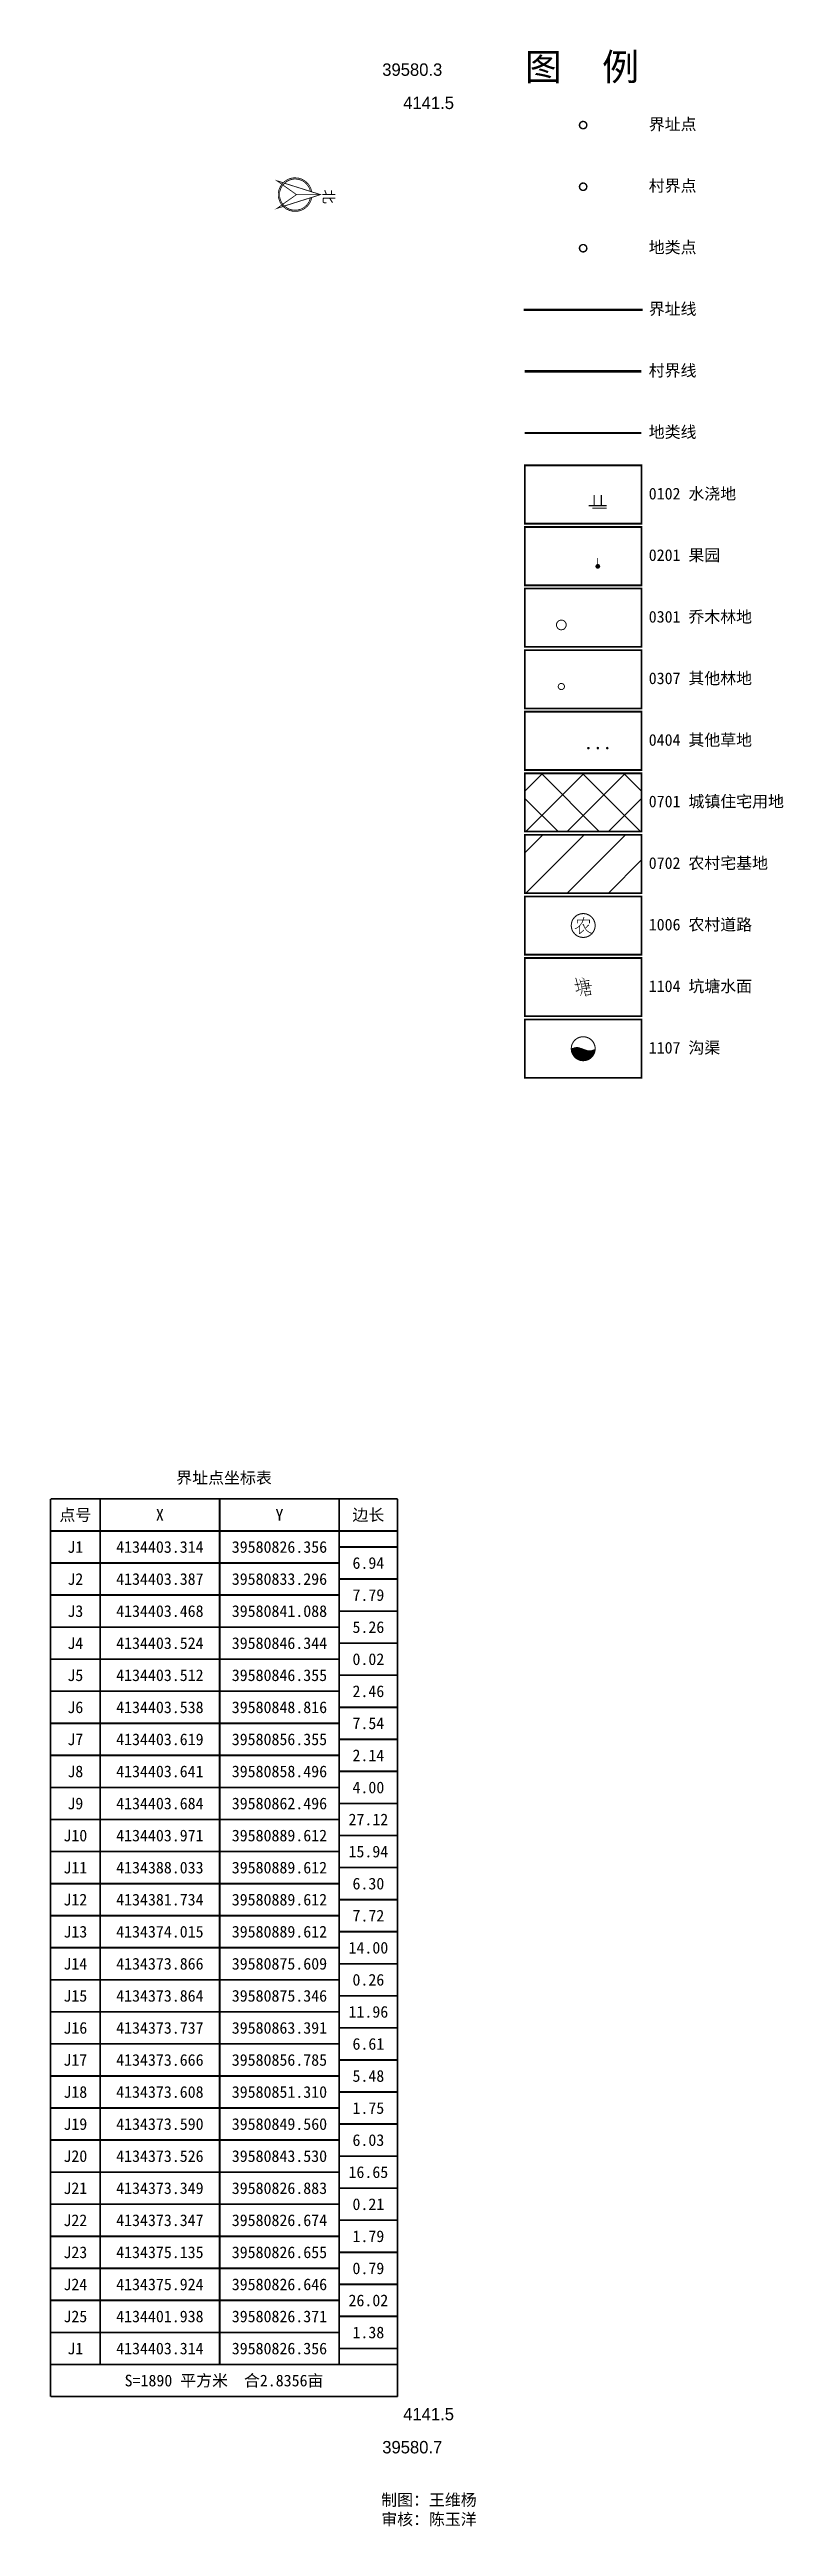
# Model space of a CAD drawing. Header units: millimetres. Extents: x 36 to 39581050, y -68 to 4134463.
# Drawn here: x 39580999.7 to 39581050, y 4134271.4 to 4134441.4 of the extents above; entities that cross this region are included whole.
import ezdxf
from ezdxf.enums import TextEntityAlignment as Align

# ---------------------------------------------------------------- set-up
doc = ezdxf.new("R2010")
doc.units = ezdxf.units.MM
for name, color, linetype, lineweight in [('勘测定界图_DLWK_图廓__国家2017地形图图廓__LEGEND_MODEL', 7, 'CONTINUOUS', 0), ('勘测定界图_DLWK_图廓__国家2017地形图图廓__PICTURE_MODEL', 7, 'CONTINUOUS', 0), ('勘测定界图_DLWK_图廓__国家2017地形图图廓__SURVEY_BOUNDARY_TABLE_MODEL', 7, 'CONTINUOUS', 0), ('勘测定界图_DLWK_图廓__国家2017地形图图廓__TEXT_MODEL', 7, 'CONTINUOUS', 0)]:
    doc.layers.add(name, color=color, linetype=linetype, lineweight=lineweight)
doc.styles.add('仿宋_GB2312', font='FangSong-Regular(1).ttf')
doc.styles.add('宋体', font='SimSun')
doc.styles.add('方正中等线_GBK', font='方正中等线_GBK.TTF')
doc.styles.add('方正小标宋_GBK_粗体', font='方正小标宋_GBK.TTF')
doc.styles.add('楷体_GB2312', font='KaiTi-Regular.ttf')

msp = doc.modelspace()

# ---------------------------------------------------------------- texts
at = {"layer": '勘测定界图_DLWK_图廓__国家2017地形图图廓__LEGEND_MODEL', "color": 0}
for s, height, style, p in [('图    例', 1.859, '方正小标宋_GBK_粗体', (39581032.28, 4134439.28)), ('界址点', 0.8, '仿宋_GB2312', (39581040.78, 4134435.88)), ('村界点', 0.8, '仿宋_GB2312', (39581040.78, 4134431.66)), ('地类点', 0.8, '仿宋_GB2312', (39581040.78, 4134427.43)), ('界址线', 0.8, '仿宋_GB2312', (39581040.78, 4134423.21)), ('村界线', 0.8, '仿宋_GB2312', (39581040.78, 4134418.98)), ('地类线', 0.8, '仿宋_GB2312', (39581040.78, 4134414.76)), ('0102 水浇地', 0.8, '仿宋_GB2312', (39581040.78, 4134410.53)), ('0201 果园', 0.8, '仿宋_GB2312', (39581040.78, 4134406.31)), ('0301 乔木林地', 0.8, '仿宋_GB2312', (39581040.78, 4134402.08)), ('0307 其他林地', 0.8, '仿宋_GB2312', (39581040.78, 4134397.86)), ('0404 其他草地', 0.8, '仿宋_GB2312', (39581040.78, 4134393.63)), ('0701 城镇住宅用地', 0.8004, '仿宋_GB2312', (39581040.78, 4134389.41)), ('0702 农村宅基地', 0.8, '仿宋_GB2312', (39581040.78, 4134385.18)), ('1006 农村道路', 0.8, '仿宋_GB2312', (39581040.78, 4134380.96)), ('1104 坑塘水面', 0.8, '仿宋_GB2312', (39581040.78, 4134376.73)), ('1107 沟渠', 0.8, '仿宋_GB2312', (39581040.78, 4134372.51))]:
    msp.add_text(s, height=height, dxfattribs=dict(at, style=style)).set_placement(p)
at = {"layer": '勘测定界图_DLWK_图廓__国家2017地形图图廓__PICTURE_MODEL', "color": 7, "style": '宋体'}
msp.add_text('北', height=0.726, rotation=-90, dxfattribs=at).set_placement((39581018.47, 4134431.81))
at = {"layer": '勘测定界图_DLWK_图廓__国家2017地形图图廓__SURVEY_BOUNDARY_TABLE_MODEL', "color": 7, "style": '楷体_GB2312'}
msp.add_text('界址点坐标表', height=0.801, dxfattribs=at).set_placement((39581011.65, 4134343.4), align=Align.MIDDLE_CENTER)
at = {"layer": '勘测定界图_DLWK_图廓__国家2017地形图图廓__SURVEY_BOUNDARY_TABLE_MODEL', "color": 0, "style": '楷体_GB2312'}
for s, p in [('点号', (39581001.45, 4134340.85)), ('X', (39581007.25, 4134340.85)), ('Y', (39581015.45, 4134340.85)), ('边长', (39581021.55, 4134340.85)), ('J1', (39581001.45, 4134338.65)), ('4134403.314', (39581007.25, 4134338.65)), ('39580826.356', (39581015.45, 4134338.65)), ('J2', (39581001.45, 4134336.45)), ('4134403.387', (39581007.25, 4134336.45)), ('39580833.296', (39581015.45, 4134336.45)), ('6.94', (39581021.55, 4134337.55)), ('7.79', (39581021.55, 4134335.35)), ('J3', (39581001.45, 4134334.25)), ('4134403.468', (39581007.25, 4134334.25)), ('39580841.088', (39581015.45, 4134334.25)), ('5.26', (39581021.55, 4134333.15)), ('J4', (39581001.45, 4134332.05)), ('4134403.524', (39581007.25, 4134332.05)), ('39580846.344', (39581015.45, 4134332.05)), ('J5', (39581001.45, 4134329.85)), ('4134403.512', (39581007.25, 4134329.85)), ('39580846.355', (39581015.45, 4134329.85)), ('0.02', (39581021.55, 4134330.95)), ('2.46', (39581021.55, 4134328.75)), ('J6', (39581001.45, 4134327.65)), ('4134403.538', (39581007.25, 4134327.65)), ('39580848.816', (39581015.45, 4134327.65)), ('7.54', (39581021.55, 4134326.55)), ('J7', (39581001.45, 4134325.45)), ('4134403.619', (39581007.25, 4134325.45)), ('39580856.355', (39581015.45, 4134325.45)), ('2.14', (39581021.55, 4134324.35)), ('J8', (39581001.45, 4134323.25)), ('4134403.641', (39581007.25, 4134323.25)), ('39580858.496', (39581015.45, 4134323.25)), ('J9', (39581001.45, 4134321.05)), ('4134403.684', (39581007.25, 4134321.05)), ('39580862.496', (39581015.45, 4134321.05)), ('4.00', (39581021.55, 4134322.15)), ('27.12', (39581021.55, 4134319.95)), ('J10', (39581001.45, 4134318.85)), ('4134403.971', (39581007.25, 4134318.85)), ('39580889.612', (39581015.45, 4134318.85)), ('15.94', (39581021.55, 4134317.75)), ('J11', (39581001.45, 4134316.65)), ('4134388.033', (39581007.25, 4134316.65)), ('39580889.612', (39581015.45, 4134316.65)), ('J12', (39581001.45, 4134314.45)), ('4134381.734', (39581007.25, 4134314.45)), ('39580889.612', (39581015.45, 4134314.45)), ('6.30', (39581021.55, 4134315.55)), ('7.72', (39581021.55, 4134313.35)), ('J13', (39581001.45, 4134312.25)), ('4134374.015', (39581007.25, 4134312.25)), ('39580889.612', (39581015.45, 4134312.25)), ('14.00', (39581021.55, 4134311.15)), ('J14', (39581001.45, 4134310.05)), ('4134373.866', (39581007.25, 4134310.05)), ('39580875.609', (39581015.45, 4134310.05)), ('J15', (39581001.45, 4134307.85)), ('4134373.864', (39581007.25, 4134307.85)), ('39580875.346', (39581015.45, 4134307.85)), ('0.26', (39581021.55, 4134308.95)), ('J16', (39581001.45, 4134305.65)), ('4134373.737', (39581007.25, 4134305.65)), ('39580863.391', (39581015.45, 4134305.65)), ('11.96', (39581021.55, 4134306.75)), ('6.61', (39581021.55, 4134304.55)), ('J17', (39581001.45, 4134303.45)), ('4134373.666', (39581007.25, 4134303.45)), ('39580856.785', (39581015.45, 4134303.45)), ('5.48', (39581021.55, 4134302.35)), ('J18', (39581001.45, 4134301.25)), ('4134373.608', (39581007.25, 4134301.25)), ('39580851.310', (39581015.45, 4134301.25)), ('J19', (39581001.45, 4134299.05)), ('4134373.590', (39581007.25, 4134299.05)), ('39580849.560', (39581015.45, 4134299.05)), ('1.75', (39581021.55, 4134300.15)), ('6.03', (39581021.55, 4134297.95)), ('J20', (39581001.45, 4134296.85)), ('4134373.526', (39581007.25, 4134296.85)), ('39580843.530', (39581015.45, 4134296.85)), ('16.65', (39581021.55, 4134295.75)), ('J21', (39581001.45, 4134294.65)), ('4134373.349', (39581007.25, 4134294.65)), ('39580826.883', (39581015.45, 4134294.65)), ('J22', (39581001.45, 4134292.45)), ('4134373.347', (39581007.25, 4134292.45)), ('39580826.674', (39581015.45, 4134292.45)), ('0.21', (39581021.55, 4134293.55)), ('1.79', (39581021.55, 4134291.35)), ('J23', (39581001.45, 4134290.25)), ('4134375.135', (39581007.25, 4134290.25)), ('39580826.655', (39581015.45, 4134290.25)), ('0.79', (39581021.55, 4134289.15)), ('J24', (39581001.45, 4134288.05)), ('4134375.924', (39581007.25, 4134288.05)), ('39580826.646', (39581015.45, 4134288.05)), ('26.02', (39581021.55, 4134286.95)), ('J25', (39581001.45, 4134285.85)), ('4134401.938', (39581007.25, 4134285.85)), ('39580826.371', (39581015.45, 4134285.85)), ('J1', (39581001.45, 4134283.65)), ('4134403.314', (39581007.25, 4134283.65)), ('39580826.356', (39581015.45, 4134283.65)), ('1.38', (39581021.55, 4134284.75)), ('S=1890 平方米  合2.8356亩', (39581011.65, 4134281.45))]:
    msp.add_text(s, height=0.801, dxfattribs=at).set_placement(p, align=Align.MIDDLE_CENTER)
at = {"layer": '勘测定界图_DLWK_图廓__国家2017地形图图廓__TEXT_MODEL', "color": 7, "style": '方正中等线_GBK'}
for s, p in [('39580.3', (39581024.56, 4134439.6)), ('4141.5', (39581025.68, 4134437.32)), ('4141.5', (39581025.68, 4134278.72)), ('39580.7', (39581024.56, 4134276.45))]:
    msp.add_text(s, height=0.852, dxfattribs=at).set_placement(p, align=Align.CENTER)
at = {"layer": '勘测定界图_DLWK_图廓__国家2017地形图图廓__TEXT_MODEL', "color": 7, "insert": (39581028.98, 4134273.66), "char_height": 0.8, "width": 46, "attachment_point": 3, "style": '仿宋_GB2312'}
msp.add_mtext('制图：王维杨\\P审核：陈玉洋', dxfattribs=at)

# ---------------------------------------------------------------- hatches: boundary and pattern name
at = {"layer": '勘测定界图_DLWK_图廓__国家2017地形图图廓__LEGEND_MODEL'}
for color, points in [(112, [(39581037.57, 4134410.14), (39581037.57, 4134410.84), (39581037.49, 4134410.84), (39581037.49, 4134410.14), (39581037.08, 4134410.14), (39581037.08, 4134410.84), (39581037, 4134410.84), (39581037, 4134410.14), (39581036.67, 4134410.14), (39581036.67, 4134410.07), (39581037.9, 4134410.07), (39581037.9, 4134410.14)]), (112, [(39581036.92, 4134409.97), (39581037.9, 4134409.97), (39581037.9, 4134409.9), (39581036.92, 4134409.9)]), (112, [(39581037.31, 4134406.1), (39581037.31, 4134406.51), (39581037.25, 4134406.51), (39581037.25, 4134406.1), (39581037.24, 4134406.1), (39581037.22, 4134406.09), (39581037.2, 4134406.08), (39581037.19, 4134406.07), (39581037.17, 4134406.06), (39581037.16, 4134406.04), (39581037.15, 4134406.03), (39581037.14, 4134406.01), (39581037.13, 4134406), (39581037.13, 4134405.98), (39581037.12, 4134405.96), (39581037.12, 4134405.94), (39581037.12, 4134405.92), (39581037.13, 4134405.9), (39581037.13, 4134405.88), (39581037.14, 4134405.86), (39581037.16, 4134405.84), (39581037.17, 4134405.83), (39581037.18, 4134405.81), (39581037.2, 4134405.8), (39581037.22, 4134405.79), (39581037.24, 4134405.78), (39581037.26, 4134405.78), (39581037.28, 4134405.78), (39581037.31, 4134405.78), (39581037.33, 4134405.78), (39581037.35, 4134405.79), (39581037.37, 4134405.8), (39581037.38, 4134405.81), (39581037.4, 4134405.83), (39581037.41, 4134405.84), (39581037.42, 4134405.86), (39581037.43, 4134405.88), (39581037.44, 4134405.9), (39581037.45, 4134405.92), (39581037.45, 4134405.94), (39581037.45, 4134405.96), (39581037.44, 4134405.98), (39581037.44, 4134406), (39581037.43, 4134406.01), (39581037.42, 4134406.03), (39581037.41, 4134406.04), (39581037.4, 4134406.06), (39581037.38, 4134406.07), (39581037.37, 4134406.08), (39581037.35, 4134406.09), (39581037.33, 4134406.1)]), (114, [(39581036.64, 4134393.56), (39581036.63, 4134393.55), (39581036.61, 4134393.55), (39581036.6, 4134393.55), (39581036.59, 4134393.54), (39581036.58, 4134393.54), (39581036.58, 4134393.53), (39581036.57, 4134393.52), (39581036.56, 4134393.51), (39581036.56, 4134393.5), (39581036.55, 4134393.49), (39581036.55, 4134393.48), (39581036.55, 4134393.47), (39581036.55, 4134393.46), (39581036.55, 4134393.45), (39581036.56, 4134393.44), (39581036.56, 4134393.43), (39581036.57, 4134393.42), (39581036.58, 4134393.41), (39581036.58, 4134393.4), (39581036.59, 4134393.39), (39581036.6, 4134393.39), (39581036.61, 4134393.39), (39581036.63, 4134393.38), (39581036.64, 4134393.38), (39581036.65, 4134393.38), (39581036.66, 4134393.39), (39581036.67, 4134393.39), (39581036.68, 4134393.39), (39581036.69, 4134393.4), (39581036.7, 4134393.41), (39581036.71, 4134393.42), (39581036.71, 4134393.43), (39581036.72, 4134393.44), (39581036.72, 4134393.45), (39581036.72, 4134393.46), (39581036.72, 4134393.47), (39581036.72, 4134393.48), (39581036.72, 4134393.49), (39581036.72, 4134393.5), (39581036.71, 4134393.51), (39581036.71, 4134393.52), (39581036.7, 4134393.53), (39581036.69, 4134393.54), (39581036.68, 4134393.54), (39581036.67, 4134393.55), (39581036.66, 4134393.55), (39581036.65, 4134393.55)]), (114, [(39581037.28, 4134393.56), (39581037.27, 4134393.55), (39581037.26, 4134393.55), (39581037.25, 4134393.55), (39581037.24, 4134393.54), (39581037.23, 4134393.54), (39581037.22, 4134393.53), (39581037.22, 4134393.52), (39581037.21, 4134393.51), (39581037.2, 4134393.5), (39581037.2, 4134393.49), (39581037.2, 4134393.48), (39581037.2, 4134393.47), (39581037.2, 4134393.46), (39581037.2, 4134393.45), (39581037.2, 4134393.44), (39581037.21, 4134393.43), (39581037.22, 4134393.42), (39581037.22, 4134393.41), (39581037.23, 4134393.4), (39581037.24, 4134393.39), (39581037.25, 4134393.39), (39581037.26, 4134393.39), (39581037.27, 4134393.38), (39581037.28, 4134393.38), (39581037.3, 4134393.38), (39581037.31, 4134393.39), (39581037.32, 4134393.39), (39581037.33, 4134393.39), (39581037.34, 4134393.4), (39581037.35, 4134393.41), (39581037.35, 4134393.42), (39581037.36, 4134393.43), (39581037.36, 4134393.44), (39581037.37, 4134393.45), (39581037.37, 4134393.46), (39581037.37, 4134393.47), (39581037.37, 4134393.48), (39581037.37, 4134393.49), (39581037.36, 4134393.5), (39581037.36, 4134393.51), (39581037.35, 4134393.52), (39581037.35, 4134393.53), (39581037.34, 4134393.54), (39581037.33, 4134393.54), (39581037.32, 4134393.55), (39581037.31, 4134393.55), (39581037.3, 4134393.55)]), (114, [(39581037.93, 4134393.56), (39581037.92, 4134393.55), (39581037.91, 4134393.55), (39581037.9, 4134393.55), (39581037.89, 4134393.54), (39581037.88, 4134393.54), (39581037.87, 4134393.53), (39581037.86, 4134393.52), (39581037.86, 4134393.51), (39581037.85, 4134393.5), (39581037.85, 4134393.49), (39581037.85, 4134393.48), (39581037.84, 4134393.47), (39581037.85, 4134393.46), (39581037.85, 4134393.45), (39581037.85, 4134393.44), (39581037.86, 4134393.43), (39581037.86, 4134393.42), (39581037.87, 4134393.41), (39581037.88, 4134393.4), (39581037.89, 4134393.39), (39581037.9, 4134393.39), (39581037.91, 4134393.39), (39581037.92, 4134393.38), (39581037.93, 4134393.38), (39581037.94, 4134393.38), (39581037.95, 4134393.39), (39581037.96, 4134393.39), (39581037.97, 4134393.39), (39581037.98, 4134393.4), (39581037.99, 4134393.41), (39581038, 4134393.42), (39581038.01, 4134393.43), (39581038.01, 4134393.44), (39581038.01, 4134393.45), (39581038.02, 4134393.46), (39581038.02, 4134393.47), (39581038.02, 4134393.48), (39581038.01, 4134393.49), (39581038.01, 4134393.5), (39581038.01, 4134393.51), (39581038, 4134393.52), (39581037.99, 4134393.53), (39581037.98, 4134393.54), (39581037.97, 4134393.54), (39581037.96, 4134393.55), (39581037.95, 4134393.55), (39581037.94, 4134393.55)]), (0, [(39581036.75, 4134381.7), (39581036.75, 4134381.45), (39581036.69, 4134381.45), (39581036.69, 4134381.64), (39581036.29, 4134381.64), (39581036.25, 4134381.52), (39581036.18, 4134381.42), (39581036.12, 4134381.33), (39581036.07, 4134381.27), (39581036.07, 4134380.8), (39581036.18, 4134380.88), (39581036.28, 4134380.97), (39581036.33, 4134381.02), (39581036.35, 4134380.95), (39581036.23, 4134380.87), (39581036.18, 4134380.82), (39581036.08, 4134380.73), (39581036.04, 4134380.69), (39581035.99, 4134380.75), (39581036, 4134380.76), (39581036.03, 4134380.83), (39581036.03, 4134381.22), (39581035.94, 4134381.16), (39581035.83, 4134381.09), (39581035.75, 4134381.04), (39581035.7, 4134381.09), (39581035.81, 4134381.13), (39581035.9, 4134381.19), (39581035.99, 4134381.26), (39581036.07, 4134381.34), (39581036.14, 4134381.44), (39581036.21, 4134381.55), (39581036.23, 4134381.64), (39581035.9, 4134381.64), (39581035.9, 4134381.44), (39581035.85, 4134381.44), (39581035.85, 4134381.7), (39581035.93, 4134381.69), (39581036.25, 4134381.69), (39581036.29, 4134381.81), (39581036.29, 4134381.88), (39581036.37, 4134381.85), (39581036.33, 4134381.78), (39581036.3, 4134381.69), (39581036.68, 4134381.69)]), (0, [(39581036.87, 4134380.79), (39581036.82, 4134380.73), (39581036.7, 4134380.8), (39581036.59, 4134380.87), (39581036.51, 4134380.94), (39581036.43, 4134381.04), (39581036.37, 4134381.12), (39581036.32, 4134381.23), (39581036.29, 4134381.29), (39581036.23, 4134381.38), (39581036.3, 4134381.41), (39581036.35, 4134381.3), (39581036.39, 4134381.19), (39581036.41, 4134381.13), (39581036.53, 4134381.23), (39581036.59, 4134381.31), (39581036.64, 4134381.37), (39581036.7, 4134381.31), (39581036.62, 4134381.26), (39581036.54, 4134381.17), (39581036.44, 4134381.09), (39581036.53, 4134380.99), (39581036.62, 4134380.91), (39581036.72, 4134380.84), (39581036.83, 4134380.8)]), (150, [(39581036.09, 4134377.25), (39581036.08, 4134377.25), (39581036.07, 4134377.24), (39581036.06, 4134377.24), (39581036.05, 4134377.24), (39581036.03, 4134377.24), (39581036.02, 4134377.24), (39581036.01, 4134377.24), (39581035.99, 4134377.24), (39581035.98, 4134377.23), (39581035.96, 4134377.23), (39581035.94, 4134377.23), (39581035.93, 4134377.22), (39581036, 4134376.9), (39581036.14, 4134376.95), (39581036.15, 4134376.93), (39581036.1, 4134376.9), (39581036.06, 4134376.88), (39581036.02, 4134376.86), (39581035.98, 4134376.84), (39581035.95, 4134376.82), (39581035.92, 4134376.81), (39581035.9, 4134376.79), (39581035.88, 4134376.78), (39581035.86, 4134376.77), (39581035.85, 4134376.76), (39581035.84, 4134376.75), (39581035.83, 4134376.75), (39581035.74, 4134376.81), (39581035.75, 4134376.81), (39581035.77, 4134376.81), (39581035.78, 4134376.82), (39581035.8, 4134376.82), (39581035.81, 4134376.82), (39581035.83, 4134376.83), (39581035.85, 4134376.84), (39581035.87, 4134376.84), (39581035.89, 4134376.85), (39581035.91, 4134376.86), (39581035.93, 4134376.87), (39581035.96, 4134376.88), (39581035.88, 4134377.22), (39581035.86, 4134377.21), (39581035.84, 4134377.21), (39581035.82, 4134377.21), (39581035.81, 4134377.2), (39581035.79, 4134377.2), (39581035.78, 4134377.2), (39581035.77, 4134377.2), (39581035.76, 4134377.19), (39581035.76, 4134377.19), (39581035.75, 4134377.19), (39581035.75, 4134377.19), (39581035.75, 4134377.19), (39581035.67, 4134377.25), (39581035.68, 4134377.25), (39581035.7, 4134377.25), (39581035.71, 4134377.25), (39581035.72, 4134377.25), (39581035.74, 4134377.25), (39581035.75, 4134377.25), (39581035.77, 4134377.25), (39581035.78, 4134377.26), (39581035.8, 4134377.26), (39581035.82, 4134377.26), (39581035.84, 4134377.27), (39581035.86, 4134377.27), (39581035.79, 4134377.54), (39581035.79, 4134377.56), (39581035.78, 4134377.58), (39581035.78, 4134377.6), (39581035.77, 4134377.61), (39581035.77, 4134377.63), (39581035.76, 4134377.64), (39581035.76, 4134377.65), (39581035.75, 4134377.66), (39581035.74, 4134377.67), (39581035.73, 4134377.68), (39581035.73, 4134377.69), (39581035.72, 4134377.7), (39581035.73, 4134377.71), (39581035.84, 4134377.64), (39581035.84, 4134377.64), (39581035.83, 4134377.64), (39581035.83, 4134377.63), (39581035.83, 4134377.63), (39581035.83, 4134377.62), (39581035.83, 4134377.61), (39581035.83, 4134377.6), (39581035.83, 4134377.59), (39581035.83, 4134377.58), (39581035.84, 4134377.57), (39581035.84, 4134377.55), (39581035.85, 4134377.54), (39581035.91, 4134377.28), (39581035.92, 4134377.28), (39581035.94, 4134377.28), (39581035.95, 4134377.29), (39581035.96, 4134377.29), (39581035.97, 4134377.29), (39581035.98, 4134377.29), (39581035.99, 4134377.3), (39581035.99, 4134377.3), (39581036, 4134377.3), (39581036.01, 4134377.3), (39581036.01, 4134377.3), (39581036.02, 4134377.31), (39581036.09, 4134377.25)]), (150, [(39581036.19, 4134377.73), (39581036.21, 4134377.72), (39581036.22, 4134377.72), (39581036.24, 4134377.71), (39581036.25, 4134377.7), (39581036.26, 4134377.69), (39581036.28, 4134377.68), (39581036.29, 4134377.67), (39581036.31, 4134377.66), (39581036.32, 4134377.66), (39581036.33, 4134377.65), (39581036.35, 4134377.64), (39581036.36, 4134377.63), (39581036.36, 4134377.62), (39581036.36, 4134377.61), (39581036.36, 4134377.6), (39581036.36, 4134377.6), (39581036.37, 4134377.59), (39581036.37, 4134377.58), (39581036.37, 4134377.57), (39581036.36, 4134377.56), (39581036.36, 4134377.56), (39581036.36, 4134377.55), (39581036.36, 4134377.54), (39581036.36, 4134377.54), (39581036.35, 4134377.55), (39581036.34, 4134377.57), (39581036.32, 4134377.58), (39581036.31, 4134377.6), (39581036.29, 4134377.61), (39581036.28, 4134377.63), (39581036.27, 4134377.65), (39581036.25, 4134377.66), (39581036.24, 4134377.68), (39581036.22, 4134377.69), (39581036.2, 4134377.71), (39581036.19, 4134377.72)]), (7, [(39581036.28, 4134372.02), (39581036.23, 4134372.02), (39581036.18, 4134372.03), (39581036.12, 4134372.03), (39581036.07, 4134372.05), (39581036.02, 4134372.06), (39581035.97, 4134372.08), (39581035.92, 4134372.1), (39581035.88, 4134372.13), (39581035.83, 4134372.16), (39581035.79, 4134372.19), (39581035.74, 4134372.22), (39581035.71, 4134372.26), (39581035.67, 4134372.3), (39581035.64, 4134372.34), (39581035.61, 4134372.38), (39581035.58, 4134372.42), (39581035.55, 4134372.47), (39581035.53, 4134372.51), (39581035.51, 4134372.56), (39581035.5, 4134372.61), (39581035.48, 4134372.66), (39581035.48, 4134372.71), (39581035.47, 4134372.76), (39581035.47, 4134372.81), (39581035.51, 4134372.83), (39581035.55, 4134372.85), (39581035.59, 4134372.86), (39581035.63, 4134372.87), (39581035.66, 4134372.88), (39581035.7, 4134372.89), (39581035.73, 4134372.9), (39581035.75, 4134372.91), (39581035.78, 4134372.91), (39581035.81, 4134372.91), (39581035.83, 4134372.92), (39581035.85, 4134372.92), (39581035.88, 4134372.92), (39581035.9, 4134372.91), (39581035.93, 4134372.91), (39581035.96, 4134372.91), (39581035.99, 4134372.9), (39581036.02, 4134372.89), (39581036.05, 4134372.88), (39581036.09, 4134372.87), (39581036.13, 4134372.85), (39581036.17, 4134372.84), (39581036.22, 4134372.82), (39581036.27, 4134372.8), (39581036.32, 4134372.79), (39581036.37, 4134372.77), (39581036.41, 4134372.75), (39581036.45, 4134372.74), (39581036.49, 4134372.73), (39581036.53, 4134372.72), (39581036.56, 4134372.71), (39581036.6, 4134372.7), (39581036.63, 4134372.69), (39581036.66, 4134372.69), (39581036.69, 4134372.69), (39581036.71, 4134372.68), (39581036.71, 4134372.68), (39581036.74, 4134372.69), (39581036.77, 4134372.69), (39581036.79, 4134372.69), (39581036.82, 4134372.7), (39581036.85, 4134372.7), (39581036.88, 4134372.71), (39581036.91, 4134372.72), (39581036.94, 4134372.73), (39581036.98, 4134372.74), (39581037.02, 4134372.75), (39581037.06, 4134372.77), (39581037.1, 4134372.78), (39581037.1, 4134372.73), (39581037.09, 4134372.68), (39581037.08, 4134372.64), (39581037.06, 4134372.59), (39581037.05, 4134372.54), (39581037.03, 4134372.5), (39581037.01, 4134372.46), (39581036.98, 4134372.41), (39581036.96, 4134372.37), (39581036.93, 4134372.33), (39581036.9, 4134372.29), (39581036.86, 4134372.26), (39581036.82, 4134372.22), (39581036.78, 4134372.19), (39581036.74, 4134372.16), (39581036.69, 4134372.13), (39581036.65, 4134372.1), (39581036.6, 4134372.08), (39581036.55, 4134372.06), (39581036.5, 4134372.05), (39581036.44, 4134372.03), (39581036.39, 4134372.03), (39581036.34, 4134372.02), (39581036.28, 4134372.02)])]:
    msp.add_hatch(color=color, dxfattribs=at).paths.add_polyline_path(points)
h = msp.add_hatch(color=116, dxfattribs=at)
h.paths.add_polyline_path([(39581034.78, 4134402.29), (39581034.73, 4134402.28), (39581034.69, 4134402.27), (39581034.64, 4134402.26), (39581034.6, 4134402.24), (39581034.56, 4134402.21), (39581034.53, 4134402.18), (39581034.49, 4134402.14), (39581034.47, 4134402.1), (39581034.45, 4134402.06), (39581034.43, 4134402.02), (39581034.42, 4134401.97), (39581034.42, 4134401.92), (39581034.42, 4134401.87), (39581034.43, 4134401.82), (39581034.45, 4134401.78), (39581034.47, 4134401.73), (39581034.49, 4134401.7), (39581034.53, 4134401.66), (39581034.56, 4134401.63), (39581034.6, 4134401.6), (39581034.64, 4134401.58), (39581034.69, 4134401.57), (39581034.73, 4134401.56), (39581034.78, 4134401.55), (39581034.83, 4134401.56), (39581034.88, 4134401.57), (39581034.93, 4134401.58), (39581034.97, 4134401.6), (39581035.01, 4134401.63), (39581035.04, 4134401.66), (39581035.07, 4134401.7), (39581035.1, 4134401.73), (39581035.12, 4134401.78), (39581035.14, 4134401.82), (39581035.15, 4134401.87), (39581035.15, 4134401.92), (39581035.15, 4134401.97), (39581035.14, 4134402.02), (39581035.12, 4134402.06), (39581035.1, 4134402.1), (39581035.07, 4134402.14), (39581035.04, 4134402.18), (39581035.01, 4134402.21), (39581034.97, 4134402.24), (39581034.93, 4134402.26), (39581034.88, 4134402.27), (39581034.83, 4134402.28)])
h.paths.add_polyline_path([(39581034.78, 4134401.62), (39581034.74, 4134401.62), (39581034.7, 4134401.63), (39581034.67, 4134401.64), (39581034.63, 4134401.66), (39581034.6, 4134401.68), (39581034.57, 4134401.71), (39581034.55, 4134401.74), (39581034.53, 4134401.77), (39581034.51, 4134401.8), (39581034.49, 4134401.84), (39581034.49, 4134401.88), (39581034.48, 4134401.92), (39581034.49, 4134401.96), (39581034.49, 4134402), (39581034.51, 4134402.04), (39581034.53, 4134402.07), (39581034.55, 4134402.1), (39581034.57, 4134402.13), (39581034.6, 4134402.16), (39581034.63, 4134402.18), (39581034.67, 4134402.2), (39581034.7, 4134402.21), (39581034.74, 4134402.22), (39581034.78, 4134402.22), (39581034.82, 4134402.22), (39581034.86, 4134402.21), (39581034.9, 4134402.2), (39581034.94, 4134402.18), (39581034.97, 4134402.16), (39581035, 4134402.13), (39581035.02, 4134402.1), (39581035.04, 4134402.07), (39581035.06, 4134402.04), (39581035.07, 4134402), (39581035.08, 4134401.96), (39581035.08, 4134401.92), (39581035.08, 4134401.88), (39581035.07, 4134401.84), (39581035.06, 4134401.8), (39581035.04, 4134401.77), (39581035.02, 4134401.74), (39581035, 4134401.71), (39581034.97, 4134401.68), (39581034.94, 4134401.66), (39581034.9, 4134401.64), (39581034.86, 4134401.63), (39581034.82, 4134401.62)], flags=0)
h = msp.add_hatch(color=114, dxfattribs=at)
h.paths.add_polyline_path([(39581034.78, 4134397.94), (39581034.75, 4134397.94), (39581034.72, 4134397.93), (39581034.69, 4134397.92), (39581034.66, 4134397.9), (39581034.63, 4134397.88), (39581034.61, 4134397.86), (39581034.59, 4134397.84), (39581034.57, 4134397.81), (39581034.56, 4134397.79), (39581034.55, 4134397.75), (39581034.54, 4134397.72), (39581034.54, 4134397.69), (39581034.54, 4134397.66), (39581034.55, 4134397.62), (39581034.56, 4134397.59), (39581034.58, 4134397.57), (39581034.59, 4134397.54), (39581034.61, 4134397.52), (39581034.64, 4134397.5), (39581034.66, 4134397.48), (39581034.69, 4134397.47), (39581034.72, 4134397.46), (39581034.76, 4134397.45), (39581034.79, 4134397.45), (39581034.82, 4134397.45), (39581034.85, 4134397.46), (39581034.88, 4134397.47), (39581034.91, 4134397.49), (39581034.94, 4134397.5), (39581034.96, 4134397.52), (39581034.98, 4134397.55), (39581035, 4134397.57), (39581035.01, 4134397.6), (39581035.02, 4134397.63), (39581035.03, 4134397.67), (39581035.03, 4134397.7), (39581035.03, 4134397.73), (39581035.02, 4134397.76), (39581035.01, 4134397.79), (39581034.99, 4134397.82), (39581034.97, 4134397.85), (39581034.95, 4134397.87), (39581034.93, 4134397.89), (39581034.9, 4134397.91), (39581034.88, 4134397.92), (39581034.84, 4134397.93), (39581034.81, 4134397.94)])
h.paths.add_polyline_path([(39581034.79, 4134397.51), (39581034.76, 4134397.51), (39581034.74, 4134397.52), (39581034.72, 4134397.53), (39581034.7, 4134397.54), (39581034.68, 4134397.55), (39581034.66, 4134397.56), (39581034.64, 4134397.58), (39581034.63, 4134397.6), (39581034.62, 4134397.62), (39581034.61, 4134397.64), (39581034.61, 4134397.67), (39581034.6, 4134397.69), (39581034.6, 4134397.72), (39581034.61, 4134397.74), (39581034.62, 4134397.76), (39581034.63, 4134397.78), (39581034.64, 4134397.8), (39581034.65, 4134397.82), (39581034.67, 4134397.83), (39581034.69, 4134397.85), (39581034.71, 4134397.86), (39581034.73, 4134397.87), (39581034.76, 4134397.87), (39581034.78, 4134397.87), (39581034.81, 4134397.87), (39581034.83, 4134397.87), (39581034.85, 4134397.86), (39581034.87, 4134397.85), (39581034.89, 4134397.84), (39581034.91, 4134397.82), (39581034.93, 4134397.81), (39581034.94, 4134397.79), (39581034.95, 4134397.77), (39581034.96, 4134397.74), (39581034.96, 4134397.72), (39581034.96, 4134397.7), (39581034.96, 4134397.67), (39581034.96, 4134397.65), (39581034.95, 4134397.63), (39581034.94, 4134397.61), (39581034.93, 4134397.59), (39581034.91, 4134397.57), (39581034.9, 4134397.55), (39581034.88, 4134397.54), (39581034.86, 4134397.53), (39581034.84, 4134397.52), (39581034.81, 4134397.52), (39581034.79, 4134397.51)], flags=0)
h = msp.add_hatch(color=0, dxfattribs=at)
h.paths.add_polyline_path([(39581036.28, 4134382.15), (39581036.17, 4134382.14), (39581036.06, 4134382.12), (39581035.95, 4134382.08), (39581035.85, 4134382.03), (39581035.76, 4134381.97), (39581035.68, 4134381.9), (39581035.61, 4134381.82), (39581035.55, 4134381.73), (39581035.5, 4134381.63), (39581035.46, 4134381.52), (39581035.44, 4134381.41), (39581035.43, 4134381.29), (39581035.44, 4134381.18), (39581035.46, 4134381.07), (39581035.5, 4134380.96), (39581035.55, 4134380.86), (39581035.61, 4134380.77), (39581035.68, 4134380.69), (39581035.76, 4134380.62), (39581035.85, 4134380.56), (39581035.95, 4134380.51), (39581036.06, 4134380.47), (39581036.17, 4134380.45), (39581036.28, 4134380.44), (39581036.4, 4134380.45), (39581036.51, 4134380.47), (39581036.62, 4134380.51), (39581036.72, 4134380.56), (39581036.81, 4134380.62), (39581036.89, 4134380.69), (39581036.96, 4134380.77), (39581037.02, 4134380.86), (39581037.07, 4134380.96), (39581037.11, 4134381.07), (39581037.13, 4134381.18), (39581037.14, 4134381.29), (39581037.13, 4134381.41), (39581037.11, 4134381.52), (39581037.07, 4134381.63), (39581037.02, 4134381.73), (39581036.96, 4134381.82), (39581036.89, 4134381.9), (39581036.81, 4134381.97), (39581036.72, 4134382.03), (39581036.62, 4134382.08), (39581036.51, 4134382.12), (39581036.4, 4134382.14)])
h.paths.add_polyline_path([(39581036.28, 4134382.08), (39581036.31, 4134382.08), (39581036.34, 4134382.07), (39581036.36, 4134382.07), (39581036.39, 4134382.07), (39581036.41, 4134382.07), (39581036.44, 4134382.06), (39581036.47, 4134382.05), (39581036.49, 4134382.05), (39581036.52, 4134382.04), (39581036.54, 4134382.03), (39581036.56, 4134382.02), (39581036.59, 4134382.01), (39581036.61, 4134382), (39581036.63, 4134381.99), (39581036.66, 4134381.98), (39581036.68, 4134381.97), (39581036.7, 4134381.96), (39581036.72, 4134381.94), (39581036.74, 4134381.93), (39581036.76, 4134381.91), (39581036.78, 4134381.9), (39581036.8, 4134381.88), (39581036.82, 4134381.86), (39581036.84, 4134381.85), (39581036.85, 4134381.83), (39581036.87, 4134381.81), (39581036.89, 4134381.79), (39581036.9, 4134381.77), (39581036.92, 4134381.75), (39581036.93, 4134381.73), (39581036.95, 4134381.71), (39581036.96, 4134381.69), (39581036.97, 4134381.67), (39581036.98, 4134381.64), (39581036.99, 4134381.62), (39581037, 4134381.6), (39581037.01, 4134381.57), (39581037.02, 4134381.55), (39581037.03, 4134381.52), (39581037.04, 4134381.5), (39581037.05, 4134381.47), (39581037.05, 4134381.45), (39581037.06, 4134381.42), (39581037.06, 4134381.4), (39581037.06, 4134381.37), (39581037.06, 4134381.35), (39581037.07, 4134381.32), (39581037.07, 4134381.29), (39581037.07, 4134381.27), (39581037.06, 4134381.24), (39581037.06, 4134381.22), (39581037.06, 4134381.19), (39581037.06, 4134381.16), (39581037.05, 4134381.14), (39581037.05, 4134381.11), (39581037.04, 4134381.09), (39581037.03, 4134381.06), (39581037.02, 4134381.04), (39581037.01, 4134381.01), (39581037, 4134380.99), (39581036.99, 4134380.97), (39581036.98, 4134380.94), (39581036.97, 4134380.92), (39581036.96, 4134380.9), (39581036.95, 4134380.88), (39581036.93, 4134380.86), (39581036.92, 4134380.84), (39581036.9, 4134380.82), (39581036.89, 4134380.8), (39581036.87, 4134380.78), (39581036.85, 4134380.76), (39581036.84, 4134380.74), (39581036.82, 4134380.72), (39581036.8, 4134380.71), (39581036.78, 4134380.69), (39581036.76, 4134380.67), (39581036.74, 4134380.66), (39581036.72, 4134380.64), (39581036.7, 4134380.63), (39581036.68, 4134380.62), (39581036.66, 4134380.61), (39581036.63, 4134380.59), (39581036.61, 4134380.58), (39581036.59, 4134380.57), (39581036.56, 4134380.56), (39581036.54, 4134380.55), (39581036.52, 4134380.55), (39581036.49, 4134380.54), (39581036.47, 4134380.53), (39581036.44, 4134380.53), (39581036.41, 4134380.52), (39581036.39, 4134380.52), (39581036.36, 4134380.52), (39581036.34, 4134380.51), (39581036.31, 4134380.51), (39581036.28, 4134380.51), (39581036.26, 4134380.51), (39581036.23, 4134380.51), (39581036.21, 4134380.52), (39581036.18, 4134380.52), (39581036.15, 4134380.52), (39581036.13, 4134380.53), (39581036.1, 4134380.53), (39581036.08, 4134380.54), (39581036.05, 4134380.55), (39581036.03, 4134380.55), (39581036, 4134380.56), (39581035.98, 4134380.57), (39581035.96, 4134380.58), (39581035.93, 4134380.59), (39581035.91, 4134380.61), (39581035.89, 4134380.62), (39581035.87, 4134380.63), (39581035.85, 4134380.64), (39581035.83, 4134380.66), (39581035.81, 4134380.67), (39581035.79, 4134380.69), (39581035.77, 4134380.71), (39581035.75, 4134380.72), (39581035.73, 4134380.74), (39581035.71, 4134380.76), (39581035.7, 4134380.78), (39581035.68, 4134380.8), (39581035.66, 4134380.82), (39581035.65, 4134380.84), (39581035.64, 4134380.86), (39581035.62, 4134380.88), (39581035.61, 4134380.9), (39581035.6, 4134380.92), (39581035.58, 4134380.94), (39581035.57, 4134380.97), (39581035.56, 4134380.99), (39581035.55, 4134381.01), (39581035.54, 4134381.04), (39581035.54, 4134381.06), (39581035.53, 4134381.09), (39581035.52, 4134381.11), (39581035.52, 4134381.14), (39581035.51, 4134381.16), (39581035.51, 4134381.19), (39581035.51, 4134381.22), (39581035.5, 4134381.24), (39581035.5, 4134381.27), (39581035.5, 4134381.29), (39581035.5, 4134381.32), (39581035.5, 4134381.35), (39581035.51, 4134381.37), (39581035.51, 4134381.4), (39581035.51, 4134381.42), (39581035.52, 4134381.45), (39581035.52, 4134381.47), (39581035.53, 4134381.5), (39581035.54, 4134381.52), (39581035.54, 4134381.55), (39581035.55, 4134381.57), (39581035.56, 4134381.6), (39581035.57, 4134381.62), (39581035.58, 4134381.64), (39581035.6, 4134381.67), (39581035.61, 4134381.69), (39581035.62, 4134381.71), (39581035.64, 4134381.73), (39581035.65, 4134381.75), (39581035.66, 4134381.77), (39581035.68, 4134381.79), (39581035.7, 4134381.81), (39581035.71, 4134381.83), (39581035.73, 4134381.85), (39581035.75, 4134381.86), (39581035.77, 4134381.88), (39581035.79, 4134381.9), (39581035.81, 4134381.91), (39581035.83, 4134381.93), (39581035.85, 4134381.94), (39581035.87, 4134381.96), (39581035.89, 4134381.97), (39581035.91, 4134381.98), (39581035.93, 4134381.99), (39581035.96, 4134382), (39581035.98, 4134382.01), (39581036, 4134382.02), (39581036.03, 4134382.03), (39581036.05, 4134382.04), (39581036.08, 4134382.05), (39581036.1, 4134382.05), (39581036.13, 4134382.06), (39581036.15, 4134382.07), (39581036.18, 4134382.07), (39581036.21, 4134382.07), (39581036.23, 4134382.07), (39581036.26, 4134382.08)], flags=0)
h = msp.add_hatch(color=150, dxfattribs=at)
h.paths.add_polyline_path([(39581036.61, 4134377.4), (39581036.69, 4134377.35), (39581036.67, 4134377.31), (39581036.69, 4134377.2), (39581036.7, 4134377.2), (39581036.72, 4134377.2), (39581036.73, 4134377.21), (39581036.74, 4134377.21), (39581036.76, 4134377.21), (39581036.77, 4134377.21), (39581036.78, 4134377.22), (39581036.79, 4134377.22), (39581036.8, 4134377.22), (39581036.81, 4134377.22), (39581036.81, 4134377.23), (39581036.82, 4134377.23), (39581036.89, 4134377.17), (39581036.89, 4134377.17), (39581036.87, 4134377.17), (39581036.86, 4134377.17), (39581036.85, 4134377.17), (39581036.83, 4134377.16), (39581036.82, 4134377.16), (39581036.8, 4134377.16), (39581036.78, 4134377.16), (39581036.76, 4134377.16), (39581036.74, 4134377.16), (39581036.72, 4134377.15), (39581036.69, 4134377.15), (39581036.71, 4134377.04), (39581036.78, 4134376.99), (39581036.53, 4134376.97), (39581036.54, 4134376.94), (39581036.54, 4134376.92), (39581036.55, 4134376.9), (39581036.55, 4134376.89), (39581036.55, 4134376.87), (39581036.55, 4134376.86), (39581036.56, 4134376.85), (39581036.56, 4134376.84), (39581036.55, 4134376.84), (39581036.55, 4134376.83), (39581036.55, 4134376.83), (39581036.55, 4134376.83), (39581036.48, 4134376.89), (39581036.48, 4134376.89), (39581036.48, 4134376.9), (39581036.48, 4134376.9), (39581036.48, 4134376.91), (39581036.48, 4134376.92), (39581036.48, 4134376.92), (39581036.48, 4134376.93), (39581036.48, 4134376.93), (39581036.48, 4134376.94), (39581036.48, 4134376.95), (39581036.48, 4134376.95), (39581036.47, 4134376.96), (39581036.45, 4134376.96), (39581036.42, 4134376.95), (39581036.4, 4134376.95), (39581036.38, 4134376.95), (39581036.36, 4134376.95), (39581036.35, 4134376.94), (39581036.33, 4134376.94), (39581036.32, 4134376.94), (39581036.31, 4134376.94), (39581036.3, 4134376.94), (39581036.29, 4134376.93), (39581036.29, 4134376.93), (39581036.23, 4134376.96), (39581036.23, 4134376.92), (39581036.23, 4134376.87), (39581036.23, 4134376.83), (39581036.22, 4134376.79), (39581036.22, 4134376.75), (39581036.21, 4134376.7), (39581036.19, 4134376.66), (39581036.18, 4134376.62), (39581036.16, 4134376.58), (39581036.14, 4134376.53), (39581036.12, 4134376.49), (39581036.09, 4134376.45), (39581036.07, 4134376.47), (39581036.09, 4134376.5), (39581036.1, 4134376.54), (39581036.12, 4134376.57), (39581036.13, 4134376.6), (39581036.14, 4134376.64), (39581036.15, 4134376.67), (39581036.16, 4134376.7), (39581036.16, 4134376.73), (39581036.17, 4134376.76), (39581036.17, 4134376.79), (39581036.18, 4134376.82), (39581036.18, 4134376.85), (39581036.18, 4134376.88), (39581036.18, 4134376.91), (39581036.18, 4134376.95), (39581036.17, 4134376.98), (39581036.17, 4134377.01), (39581036.17, 4134377.05), (39581036.16, 4134377.08), (39581036.15, 4134377.12), (39581036.15, 4134377.16), (39581036.14, 4134377.2), (39581036.13, 4134377.24), (39581036.12, 4134377.28), (39581036.11, 4134377.33), (39581036.09, 4134377.36), (39581036.08, 4134377.4), (39581036.08, 4134377.43), (39581036.07, 4134377.46), (39581036.06, 4134377.49), (39581036.05, 4134377.51), (39581036.04, 4134377.53), (39581036.03, 4134377.55), (39581036.03, 4134377.57), (39581036.02, 4134377.58), (39581036.02, 4134377.59), (39581036.04, 4134377.6), (39581036.11, 4134377.49), (39581036.19, 4134377.49), (39581036.27, 4134377.5), (39581036.34, 4134377.51), (39581036.41, 4134377.52), (39581036.46, 4134377.52), (39581036.51, 4134377.53), (39581036.55, 4134377.54), (39581036.59, 4134377.54), (39581036.62, 4134377.55), (39581036.64, 4134377.55), (39581036.65, 4134377.56), (39581036.66, 4134377.56), (39581036.75, 4134377.5), (39581036.73, 4134377.5), (39581036.71, 4134377.5), (39581036.69, 4134377.49), (39581036.66, 4134377.49), (39581036.63, 4134377.49), (39581036.6, 4134377.49), (39581036.57, 4134377.49), (39581036.53, 4134377.48), (39581036.49, 4134377.48), (39581036.45, 4134377.47), (39581036.4, 4134377.47), (39581036.36, 4134377.46), (39581036.43, 4134377.42), (39581036.43, 4134377.42), (39581036.42, 4134377.42), (39581036.42, 4134377.41), (39581036.42, 4134377.41), (39581036.42, 4134377.4), (39581036.42, 4134377.4), (39581036.42, 4134377.39), (39581036.42, 4134377.38), (39581036.42, 4134377.38), (39581036.42, 4134377.37), (39581036.43, 4134377.36), (39581036.43, 4134377.35), (39581036.44, 4134377.32), (39581036.6, 4134377.35), (39581036.61, 4134377.4)])
h.paths.add_polyline_path([(39581036.37, 4134377.37), (39581036.37, 4134377.38), (39581036.37, 4134377.39), (39581036.36, 4134377.4), (39581036.36, 4134377.41), (39581036.36, 4134377.41), (39581036.35, 4134377.42), (39581036.35, 4134377.43), (39581036.34, 4134377.44), (39581036.34, 4134377.44), (39581036.34, 4134377.45), (39581036.33, 4134377.45), (39581036.33, 4134377.46), (39581036.13, 4134377.44), (39581036.13, 4134377.42), (39581036.14, 4134377.4), (39581036.14, 4134377.37), (39581036.15, 4134377.35), (39581036.16, 4134377.33), (39581036.16, 4134377.31), (39581036.17, 4134377.28), (39581036.17, 4134377.25), (39581036.18, 4134377.23), (39581036.19, 4134377.2), (39581036.19, 4134377.17), (39581036.2, 4134377.14), (39581036.21, 4134377.14), (39581036.22, 4134377.14), (39581036.23, 4134377.14), (39581036.25, 4134377.14), (39581036.26, 4134377.15), (39581036.28, 4134377.15), (39581036.3, 4134377.15), (39581036.32, 4134377.15), (39581036.35, 4134377.16), (39581036.37, 4134377.16), (39581036.4, 4134377.16), (39581036.42, 4134377.17), (39581036.4, 4134377.27), (39581036.38, 4134377.27), (39581036.36, 4134377.26), (39581036.35, 4134377.26), (39581036.33, 4134377.26), (39581036.32, 4134377.26), (39581036.31, 4134377.25), (39581036.3, 4134377.25), (39581036.29, 4134377.25), (39581036.28, 4134377.25), (39581036.27, 4134377.25), (39581036.27, 4134377.24), (39581036.26, 4134377.24), (39581036.18, 4134377.3), (39581036.19, 4134377.3), (39581036.2, 4134377.3), (39581036.22, 4134377.3), (39581036.23, 4134377.3), (39581036.25, 4134377.3), (39581036.27, 4134377.3), (39581036.28, 4134377.31), (39581036.3, 4134377.31), (39581036.32, 4134377.31), (39581036.34, 4134377.31), (39581036.36, 4134377.32), (39581036.38, 4134377.32), (39581036.37, 4134377.37)], flags=0)
h.paths.add_polyline_path([(39581036.22, 4134376.98), (39581036.23, 4134376.98), (39581036.25, 4134376.98), (39581036.26, 4134376.98), (39581036.28, 4134376.99), (39581036.3, 4134376.99), (39581036.31, 4134376.99), (39581036.34, 4134376.99), (39581036.36, 4134376.99), (39581036.38, 4134377), (39581036.41, 4134377), (39581036.44, 4134377.01), (39581036.47, 4134377.01), (39581036.44, 4134377.12), (39581036.42, 4134377.11), (39581036.4, 4134377.11), (39581036.38, 4134377.11), (39581036.36, 4134377.11), (39581036.34, 4134377.1), (39581036.32, 4134377.1), (39581036.31, 4134377.1), (39581036.3, 4134377.1), (39581036.29, 4134377.09), (39581036.28, 4134377.09), (39581036.27, 4134377.09), (39581036.27, 4134377.09), (39581036.21, 4134377.12), (39581036.21, 4134377.11), (39581036.21, 4134377.1), (39581036.21, 4134377.08), (39581036.21, 4134377.07), (39581036.21, 4134377.06), (39581036.22, 4134377.05), (39581036.22, 4134377.04), (39581036.22, 4134377.03), (39581036.22, 4134377.02), (39581036.22, 4134377.01), (39581036.22, 4134376.99)], flags=0)
h.paths.add_polyline_path([(39581036.47, 4134377.17), (39581036.64, 4134377.19), (39581036.61, 4134377.3), (39581036.45, 4134377.27), (39581036.47, 4134377.17)], flags=0)
h.paths.add_polyline_path([(39581036.52, 4134377.02), (39581036.66, 4134377.03), (39581036.64, 4134377.14), (39581036.49, 4134377.12), (39581036.52, 4134377.02)], flags=0)
h = msp.add_hatch(color=150, dxfattribs=at)
h.paths.add_polyline_path([(39581036.82, 4134376.58), (39581036.88, 4134376.53), (39581036.47, 4134376.5), (39581036.48, 4134376.49), (39581036.48, 4134376.47), (39581036.49, 4134376.46), (39581036.49, 4134376.45), (39581036.49, 4134376.44), (39581036.49, 4134376.44), (39581036.49, 4134376.43), (39581036.49, 4134376.42), (39581036.49, 4134376.42), (39581036.49, 4134376.41), (39581036.49, 4134376.41), (39581036.49, 4134376.41), (39581036.41, 4134376.49), (39581036.41, 4134376.49), (39581036.42, 4134376.5), (39581036.42, 4134376.5), (39581036.42, 4134376.51), (39581036.42, 4134376.52), (39581036.42, 4134376.52), (39581036.41, 4134376.53), (39581036.41, 4134376.54), (39581036.41, 4134376.55), (39581036.41, 4134376.56), (39581036.41, 4134376.57), (39581036.4, 4134376.58), (39581036.4, 4134376.59), (39581036.4, 4134376.6), (39581036.39, 4134376.61), (39581036.39, 4134376.62), (39581036.39, 4134376.64), (39581036.38, 4134376.65), (39581036.38, 4134376.66), (39581036.38, 4134376.67), (39581036.37, 4134376.68), (39581036.37, 4134376.7), (39581036.37, 4134376.71), (39581036.36, 4134376.72), (39581036.36, 4134376.73), (39581036.36, 4134376.75), (39581036.35, 4134376.76), (39581036.35, 4134376.77), (39581036.34, 4134376.78), (39581036.34, 4134376.79), (39581036.34, 4134376.8), (39581036.33, 4134376.81), (39581036.33, 4134376.82), (39581036.33, 4134376.83), (39581036.32, 4134376.83), (39581036.32, 4134376.84), (39581036.33, 4134376.85), (39581036.4, 4134376.78), (39581036.72, 4134376.81), (39581036.74, 4134376.86), (39581036.82, 4134376.8), (39581036.79, 4134376.76), (39581036.82, 4134376.58)])
h.paths.add_polyline_path([(39581036.74, 4134376.76), (39581036.41, 4134376.73), (39581036.46, 4134376.55), (39581036.77, 4134376.57), (39581036.74, 4134376.76)], flags=0)
h = msp.add_hatch(color=0, dxfattribs=at)
h.paths.add_polyline_path([(39581036.28, 4134373.7), (39581036.17, 4134373.69), (39581036.06, 4134373.67), (39581035.95, 4134373.63), (39581035.85, 4134373.58), (39581035.76, 4134373.52), (39581035.68, 4134373.45), (39581035.61, 4134373.37), (39581035.55, 4134373.28), (39581035.5, 4134373.18), (39581035.46, 4134373.07), (39581035.44, 4134372.96), (39581035.43, 4134372.84), (39581035.44, 4134372.73), (39581035.46, 4134372.62), (39581035.5, 4134372.51), (39581035.55, 4134372.41), (39581035.61, 4134372.32), (39581035.68, 4134372.24), (39581035.76, 4134372.17), (39581035.85, 4134372.11), (39581035.95, 4134372.06), (39581036.06, 4134372.02), (39581036.17, 4134372), (39581036.28, 4134371.99), (39581036.4, 4134372), (39581036.51, 4134372.02), (39581036.62, 4134372.06), (39581036.72, 4134372.11), (39581036.81, 4134372.17), (39581036.89, 4134372.24), (39581036.96, 4134372.32), (39581037.02, 4134372.41), (39581037.07, 4134372.51), (39581037.11, 4134372.62), (39581037.13, 4134372.73), (39581037.14, 4134372.84), (39581037.13, 4134372.96), (39581037.11, 4134373.07), (39581037.07, 4134373.18), (39581037.02, 4134373.28), (39581036.96, 4134373.37), (39581036.89, 4134373.45), (39581036.81, 4134373.52), (39581036.72, 4134373.58), (39581036.62, 4134373.63), (39581036.51, 4134373.67), (39581036.4, 4134373.69)])
h.paths.add_polyline_path([(39581036.28, 4134373.63), (39581036.31, 4134373.63), (39581036.34, 4134373.62), (39581036.36, 4134373.62), (39581036.39, 4134373.62), (39581036.41, 4134373.62), (39581036.44, 4134373.61), (39581036.47, 4134373.6), (39581036.49, 4134373.6), (39581036.52, 4134373.59), (39581036.54, 4134373.58), (39581036.56, 4134373.57), (39581036.59, 4134373.56), (39581036.61, 4134373.55), (39581036.63, 4134373.54), (39581036.66, 4134373.53), (39581036.68, 4134373.52), (39581036.7, 4134373.51), (39581036.72, 4134373.49), (39581036.74, 4134373.48), (39581036.76, 4134373.46), (39581036.78, 4134373.45), (39581036.8, 4134373.43), (39581036.82, 4134373.41), (39581036.84, 4134373.4), (39581036.85, 4134373.38), (39581036.87, 4134373.36), (39581036.89, 4134373.34), (39581036.9, 4134373.32), (39581036.92, 4134373.3), (39581036.93, 4134373.28), (39581036.95, 4134373.26), (39581036.96, 4134373.24), (39581036.97, 4134373.22), (39581036.98, 4134373.19), (39581036.99, 4134373.17), (39581037, 4134373.15), (39581037.01, 4134373.12), (39581037.02, 4134373.1), (39581037.03, 4134373.07), (39581037.04, 4134373.05), (39581037.05, 4134373.02), (39581037.05, 4134373), (39581037.06, 4134372.97), (39581037.06, 4134372.95), (39581037.06, 4134372.92), (39581037.06, 4134372.9), (39581037.07, 4134372.87), (39581037.07, 4134372.84), (39581037.07, 4134372.82), (39581037.06, 4134372.79), (39581037.06, 4134372.77), (39581037.06, 4134372.74), (39581037.06, 4134372.71), (39581037.05, 4134372.69), (39581037.05, 4134372.66), (39581037.04, 4134372.64), (39581037.03, 4134372.61), (39581037.02, 4134372.59), (39581037.01, 4134372.56), (39581037, 4134372.54), (39581036.99, 4134372.52), (39581036.98, 4134372.49), (39581036.97, 4134372.47), (39581036.96, 4134372.45), (39581036.95, 4134372.43), (39581036.93, 4134372.41), (39581036.92, 4134372.39), (39581036.9, 4134372.37), (39581036.89, 4134372.35), (39581036.87, 4134372.33), (39581036.85, 4134372.31), (39581036.84, 4134372.29), (39581036.82, 4134372.27), (39581036.8, 4134372.26), (39581036.78, 4134372.24), (39581036.76, 4134372.22), (39581036.74, 4134372.21), (39581036.72, 4134372.19), (39581036.7, 4134372.18), (39581036.68, 4134372.17), (39581036.66, 4134372.16), (39581036.63, 4134372.14), (39581036.61, 4134372.13), (39581036.59, 4134372.12), (39581036.56, 4134372.11), (39581036.54, 4134372.1), (39581036.52, 4134372.1), (39581036.49, 4134372.09), (39581036.47, 4134372.08), (39581036.44, 4134372.08), (39581036.41, 4134372.07), (39581036.39, 4134372.07), (39581036.36, 4134372.07), (39581036.34, 4134372.06), (39581036.31, 4134372.06), (39581036.28, 4134372.06), (39581036.26, 4134372.06), (39581036.23, 4134372.06), (39581036.21, 4134372.07), (39581036.18, 4134372.07), (39581036.15, 4134372.07), (39581036.13, 4134372.08), (39581036.1, 4134372.08), (39581036.08, 4134372.09), (39581036.05, 4134372.1), (39581036.03, 4134372.1), (39581036, 4134372.11), (39581035.98, 4134372.12), (39581035.96, 4134372.13), (39581035.93, 4134372.14), (39581035.91, 4134372.16), (39581035.89, 4134372.17), (39581035.87, 4134372.18), (39581035.85, 4134372.19), (39581035.83, 4134372.21), (39581035.81, 4134372.22), (39581035.79, 4134372.24), (39581035.77, 4134372.26), (39581035.75, 4134372.27), (39581035.73, 4134372.29), (39581035.71, 4134372.31), (39581035.7, 4134372.33), (39581035.68, 4134372.35), (39581035.66, 4134372.37), (39581035.65, 4134372.39), (39581035.64, 4134372.41), (39581035.62, 4134372.43), (39581035.61, 4134372.45), (39581035.6, 4134372.47), (39581035.58, 4134372.49), (39581035.57, 4134372.52), (39581035.56, 4134372.54), (39581035.55, 4134372.56), (39581035.54, 4134372.59), (39581035.54, 4134372.61), (39581035.53, 4134372.64), (39581035.52, 4134372.66), (39581035.52, 4134372.69), (39581035.51, 4134372.71), (39581035.51, 4134372.74), (39581035.51, 4134372.77), (39581035.5, 4134372.79), (39581035.5, 4134372.82), (39581035.5, 4134372.84), (39581035.5, 4134372.87), (39581035.5, 4134372.9), (39581035.51, 4134372.92), (39581035.51, 4134372.95), (39581035.51, 4134372.97), (39581035.52, 4134373), (39581035.52, 4134373.02), (39581035.53, 4134373.05), (39581035.54, 4134373.07), (39581035.54, 4134373.1), (39581035.55, 4134373.12), (39581035.56, 4134373.15), (39581035.57, 4134373.17), (39581035.58, 4134373.19), (39581035.6, 4134373.22), (39581035.61, 4134373.24), (39581035.62, 4134373.26), (39581035.64, 4134373.28), (39581035.65, 4134373.3), (39581035.66, 4134373.32), (39581035.68, 4134373.34), (39581035.7, 4134373.36), (39581035.71, 4134373.38), (39581035.73, 4134373.4), (39581035.75, 4134373.41), (39581035.77, 4134373.43), (39581035.79, 4134373.45), (39581035.81, 4134373.46), (39581035.83, 4134373.48), (39581035.85, 4134373.49), (39581035.87, 4134373.51), (39581035.89, 4134373.52), (39581035.91, 4134373.53), (39581035.93, 4134373.54), (39581035.96, 4134373.55), (39581035.98, 4134373.56), (39581036, 4134373.57), (39581036.03, 4134373.58), (39581036.05, 4134373.59), (39581036.08, 4134373.6), (39581036.1, 4134373.6), (39581036.13, 4134373.61), (39581036.15, 4134373.62), (39581036.18, 4134373.62), (39581036.21, 4134373.62), (39581036.23, 4134373.62), (39581036.26, 4134373.63)], flags=0)
h = msp.add_hatch(color=0, dxfattribs=at)
h.paths.add_polyline_path([(39581035.85, 4134372.95), (39581035.83, 4134372.95), (39581035.8, 4134372.95), (39581035.77, 4134372.95), (39581035.74, 4134372.94), (39581035.71, 4134372.93), (39581035.68, 4134372.93), (39581035.65, 4134372.92), (39581035.61, 4134372.9), (39581035.57, 4134372.89), (39581035.53, 4134372.88), (39581035.48, 4134372.86), (39581035.43, 4134372.84), (39581035.43, 4134372.84), (39581035.44, 4134372.72), (39581035.46, 4134372.61), (39581035.5, 4134372.5), (39581035.55, 4134372.41), (39581035.61, 4134372.32), (39581035.68, 4134372.23), (39581035.76, 4134372.16), (39581035.85, 4134372.1), (39581035.95, 4134372.05), (39581036.06, 4134372.01), (39581036.17, 4134371.99), (39581036.28, 4134371.98), (39581036.4, 4134371.99), (39581036.51, 4134372.01), (39581036.62, 4134372.05), (39581036.72, 4134372.1), (39581036.81, 4134372.16), (39581036.89, 4134372.23), (39581036.96, 4134372.31), (39581037.02, 4134372.4), (39581037.07, 4134372.5), (39581037.11, 4134372.61), (39581037.13, 4134372.72), (39581037.14, 4134372.83), (39581037.09, 4134372.82), (39581037.04, 4134372.8), (39581037, 4134372.79), (39581036.96, 4134372.77), (39581036.92, 4134372.76), (39581036.89, 4134372.75), (39581036.86, 4134372.74), (39581036.83, 4134372.73), (39581036.8, 4134372.73), (39581036.77, 4134372.72), (39581036.74, 4134372.72), (39581036.71, 4134372.72), (39581036.69, 4134372.72), (39581036.66, 4134372.72), (39581036.63, 4134372.73), (39581036.6, 4134372.73), (39581036.57, 4134372.74), (39581036.54, 4134372.75), (39581036.51, 4134372.76), (39581036.47, 4134372.77), (39581036.43, 4134372.79), (39581036.38, 4134372.8), (39581036.34, 4134372.82), (39581036.28, 4134372.84), (39581036.23, 4134372.86), (39581036.19, 4134372.87), (39581036.14, 4134372.89), (39581036.1, 4134372.9), (39581036.06, 4134372.91), (39581036.03, 4134372.93), (39581036, 4134372.93), (39581035.97, 4134372.94), (39581035.94, 4134372.95), (39581035.91, 4134372.95), (39581035.88, 4134372.95)])
h.paths.add_polyline_path([(39581035.85, 4134372.95), (39581035.85, 4134372.88), (39581035.88, 4134372.88), (39581035.9, 4134372.88), (39581035.93, 4134372.87), (39581035.95, 4134372.87), (39581035.98, 4134372.86), (39581036.01, 4134372.85), (39581036.04, 4134372.84), (39581036.08, 4134372.83), (39581036.12, 4134372.82), (39581036.16, 4134372.8), (39581036.21, 4134372.79), (39581036.26, 4134372.77), (39581036.31, 4134372.75), (39581036.36, 4134372.73), (39581036.4, 4134372.72), (39581036.45, 4134372.7), (39581036.49, 4134372.69), (39581036.52, 4134372.68), (39581036.56, 4134372.67), (39581036.59, 4134372.66), (39581036.62, 4134372.66), (39581036.65, 4134372.65), (39581036.68, 4134372.65), (39581036.71, 4134372.65), (39581036.74, 4134372.65), (39581036.76, 4134372.65), (39581036.79, 4134372.65), (39581036.81, 4134372.66), (39581036.84, 4134372.66), (39581036.87, 4134372.67), (39581036.89, 4134372.68), (39581036.92, 4134372.68), (39581036.95, 4134372.69), (39581036.99, 4134372.7), (39581037.02, 4134372.72), (39581037.06, 4134372.73), (39581037.06, 4134372.71), (39581037.05, 4134372.69), (39581037.05, 4134372.68), (39581037.05, 4134372.66), (39581037.04, 4134372.64), (39581037.04, 4134372.63), (39581037.03, 4134372.61), (39581037.03, 4134372.6), (39581037.02, 4134372.58), (39581037.02, 4134372.56), (39581037.01, 4134372.55), (39581037, 4134372.53), (39581036.99, 4134372.51), (39581036.98, 4134372.49), (39581036.97, 4134372.46), (39581036.96, 4134372.44), (39581036.95, 4134372.42), (39581036.93, 4134372.4), (39581036.92, 4134372.38), (39581036.9, 4134372.36), (39581036.89, 4134372.34), (39581036.87, 4134372.32), (39581036.85, 4134372.3), (39581036.84, 4134372.28), (39581036.82, 4134372.27), (39581036.8, 4134372.25), (39581036.78, 4134372.23), (39581036.76, 4134372.22), (39581036.74, 4134372.2), (39581036.72, 4134372.19), (39581036.7, 4134372.17), (39581036.68, 4134372.16), (39581036.66, 4134372.15), (39581036.63, 4134372.14), (39581036.61, 4134372.13), (39581036.59, 4134372.12), (39581036.56, 4134372.11), (39581036.54, 4134372.1), (39581036.51, 4134372.09), (39581036.49, 4134372.08), (39581036.46, 4134372.08), (39581036.44, 4134372.07), (39581036.41, 4134372.07), (39581036.39, 4134372.06), (39581036.36, 4134372.06), (39581036.34, 4134372.06), (39581036.31, 4134372.06), (39581036.28, 4134372.06), (39581036.26, 4134372.06), (39581036.23, 4134372.06), (39581036.21, 4134372.06), (39581036.18, 4134372.06), (39581036.15, 4134372.07), (39581036.13, 4134372.07), (39581036.1, 4134372.08), (39581036.08, 4134372.08), (39581036.05, 4134372.09), (39581036.03, 4134372.1), (39581036, 4134372.11), (39581035.98, 4134372.12), (39581035.96, 4134372.13), (39581035.93, 4134372.14), (39581035.91, 4134372.15), (39581035.89, 4134372.16), (39581035.87, 4134372.18), (39581035.85, 4134372.19), (39581035.83, 4134372.2), (39581035.81, 4134372.22), (39581035.79, 4134372.23), (39581035.77, 4134372.25), (39581035.75, 4134372.27), (39581035.73, 4134372.28), (39581035.71, 4134372.3), (39581035.7, 4134372.32), (39581035.68, 4134372.34), (39581035.66, 4134372.36), (39581035.65, 4134372.38), (39581035.64, 4134372.4), (39581035.62, 4134372.42), (39581035.61, 4134372.44), (39581035.6, 4134372.47), (39581035.58, 4134372.49), (39581035.57, 4134372.51), (39581035.56, 4134372.53), (39581035.56, 4134372.55), (39581035.55, 4134372.57), (39581035.54, 4134372.6), (39581035.53, 4134372.62), (39581035.53, 4134372.64), (39581035.52, 4134372.66), (39581035.52, 4134372.68), (39581035.51, 4134372.7), (39581035.51, 4134372.72), (39581035.51, 4134372.75), (39581035.51, 4134372.77), (39581035.5, 4134372.79), (39581035.55, 4134372.8), (39581035.58, 4134372.82), (39581035.62, 4134372.83), (39581035.65, 4134372.84), (39581035.68, 4134372.85), (39581035.71, 4134372.86), (39581035.74, 4134372.87), (39581035.76, 4134372.87), (39581035.79, 4134372.88), (39581035.81, 4134372.88), (39581035.83, 4134372.88), (39581035.85, 4134372.88), (39581035.85, 4134372.95)], flags=0)

# ---------------------------------------------------------------- linework, layer by layer
at = {"layer": '勘测定界图_DLWK_图廓__国家2017地形图图廓__LEGEND_MODEL', "color": 1, "lineweight": 20, "const_width": 0.1}
msp.add_lwpolyline([(39581036.53, 4134436.22, 0.414214), (39581036.28, 4134436.47, 0.414214), (39581036.03, 4134436.22, 0.414214), (39581036.28, 4134435.97, 0.414214)], format="xyb", close=True, dxfattribs=at)
at = {"layer": '勘测定界图_DLWK_图廓__国家2017地形图图廓__LEGEND_MODEL', "color": 0, "lineweight": 20, "const_width": 0.1}
msp.add_lwpolyline([(39581036.53, 4134431.99, 0.414214), (39581036.28, 4134432.24, 0.414214), (39581036.03, 4134431.99, 0.414214), (39581036.28, 4134431.74, 0.414214)], format="xyb", close=True, dxfattribs=at)
at = {"layer": '勘测定界图_DLWK_图廓__国家2017地形图图廓__LEGEND_MODEL', "color": 94, "lineweight": 20, "const_width": 0.1}
msp.add_lwpolyline([(39581036.53, 4134427.77, 0.414214), (39581036.28, 4134428.02, 0.414214), (39581036.03, 4134427.77, 0.414214), (39581036.28, 4134427.52, 0.414214)], format="xyb", close=True, dxfattribs=at)
at = {"layer": '勘测定界图_DLWK_图廓__国家2017地形图图廓__LEGEND_MODEL', "color": 1, "lineweight": 30, "const_width": 0.15}
msp.add_lwpolyline([(39581032.21, 4134423.54), (39581040.36, 4134423.54)], dxfattribs=at)
at = {"layer": '勘测定界图_DLWK_图廓__国家2017地形图图廓__LEGEND_MODEL', "color": 0, "lineweight": 35, "const_width": 0.175}
msp.add_lwpolyline([(39581032.28, 4134419.32), (39581040.28, 4134419.32)], dxfattribs=at)
at = {"layer": '勘测定界图_DLWK_图廓__国家2017地形图图廓__LEGEND_MODEL', "color": 0, "lineweight": 20, "const_width": 0.1}
msp.add_lwpolyline([(39581032.28, 4134419.32), (39581040.28, 4134419.32)], dxfattribs=at)
at = {"layer": '勘测定界图_DLWK_图廓__国家2017地形图图廓__LEGEND_MODEL', "color": 94, "lineweight": 30, "const_width": 0.15}
msp.add_lwpolyline([(39581032.28, 4134415.09), (39581040.28, 4134415.09)], dxfattribs=at)
at = {"layer": '勘测定界图_DLWK_图廓__国家2017地形图图廓__LEGEND_MODEL', "color": 57, "lineweight": 25, "const_width": 0.125}
for points in [[(39581032.28, 4134408.87), (39581040.28, 4134408.87), (39581040.28, 4134412.87), (39581032.28, 4134412.87)], [(39581032.28, 4134404.64), (39581040.28, 4134404.64), (39581040.28, 4134408.64), (39581032.28, 4134408.64)], [(39581032.28, 4134400.42), (39581040.28, 4134400.42), (39581040.28, 4134404.42), (39581032.28, 4134404.42)], [(39581032.28, 4134396.19), (39581040.28, 4134396.19), (39581040.28, 4134400.19), (39581032.28, 4134400.19)], [(39581032.28, 4134391.97), (39581040.28, 4134391.97), (39581040.28, 4134395.97), (39581032.28, 4134395.97)], [(39581032.28, 4134387.74), (39581040.28, 4134387.74), (39581040.28, 4134391.74), (39581032.28, 4134391.74)], [(39581032.28, 4134383.52), (39581040.28, 4134383.52), (39581040.28, 4134387.52), (39581032.28, 4134387.52)], [(39581032.28, 4134379.29), (39581040.28, 4134379.29), (39581040.28, 4134383.29), (39581032.28, 4134383.29)], [(39581032.28, 4134375.07), (39581040.28, 4134375.07), (39581040.28, 4134379.07), (39581032.28, 4134379.07)], [(39581032.28, 4134370.84), (39581040.28, 4134370.84), (39581040.28, 4134374.84), (39581032.28, 4134374.84)]]:
    msp.add_lwpolyline(points, close=True, dxfattribs=at)
at = {"layer": '勘测定界图_DLWK_图廓__国家2017地形图图廓__LEGEND_MODEL', "color": 20, "lineweight": 25}
for points in [[(39581032.28, 4134390.51), (39581033.52, 4134391.74)], [(39581032.35, 4134387.74), (39581036.35, 4134391.74)], [(39581033.39, 4134391.74), (39581037.39, 4134387.74)], [(39581035.18, 4134387.74), (39581039.18, 4134391.74)], [(39581036.22, 4134391.74), (39581040.22, 4134387.74)], [(39581039.05, 4134391.74), (39581040.28, 4134390.51)], [(39581032.28, 4134390.02), (39581034.56, 4134387.74)], [(39581038.01, 4134387.74), (39581040.28, 4134390.02)], [(39581032.28, 4134386.28), (39581033.52, 4134387.52)], [(39581032.35, 4134383.52), (39581036.35, 4134387.52)], [(39581035.18, 4134383.52), (39581039.18, 4134387.52)], [(39581038.01, 4134383.52), (39581040.28, 4134385.8)]]:
    msp.add_lwpolyline(points, dxfattribs=at)
at = {"layer": '勘测定界图_DLWK_图廓__国家2017地形图图廓__LEGEND_MODEL', "color": 1, "lineweight": 0}
msp.add_circle((39581036.28, 4134436.22), 0.25, dxfattribs=at)
at = {"layer": '勘测定界图_DLWK_图廓__国家2017地形图图廓__LEGEND_MODEL', "color": 0, "lineweight": 0}
msp.add_circle((39581036.28, 4134431.99), 0.25, dxfattribs=at)
at = {"layer": '勘测定界图_DLWK_图廓__国家2017地形图图廓__LEGEND_MODEL', "color": 94, "lineweight": 0}
msp.add_circle((39581036.28, 4134427.77), 0.25, dxfattribs=at)
at = {"layer": '勘测定界图_DLWK_图廓__国家2017地形图图廓__PICTURE_MODEL', "color": 7, "lineweight": 13, "const_width": 0.056}
for points in [[(39581015.62, 4134432.16), (39581015.28, 4134432.4), (39581015.71, 4134432.26), (39581015.7, 4134432.25), (39581015.69, 4134432.24), (39581015.68, 4134432.23), (39581015.68, 4134432.23), (39581015.67, 4134432.22), (39581015.66, 4134432.21), (39581015.65, 4134432.2), (39581015.65, 4134432.19), (39581015.64, 4134432.18), (39581015.63, 4134432.17), (39581015.62, 4134432.16)], [(39581016.53, 4134430.3), (39581016.45, 4134430.3), (39581016.37, 4134430.31), (39581016.29, 4134430.32), (39581016.22, 4134430.34), (39581016.15, 4134430.36), (39581016.08, 4134430.39), (39581016.01, 4134430.42), (39581015.94, 4134430.45), (39581015.88, 4134430.49), (39581015.82, 4134430.54), (39581015.76, 4134430.59), (39581015.71, 4134430.64), (39581015.7, 4134430.65), (39581015.69, 4134430.65), (39581015.68, 4134430.66), (39581015.68, 4134430.67), (39581015.67, 4134430.68), (39581015.66, 4134430.69), (39581015.65, 4134430.7), (39581015.65, 4134430.7), (39581015.64, 4134430.71), (39581015.63, 4134430.72), (39581015.62, 4134430.73), (39581015.62, 4134430.74), (39581015.58, 4134430.79), (39581015.55, 4134430.84), (39581015.51, 4134430.9), (39581015.49, 4134430.95), (39581015.46, 4134431.01), (39581015.44, 4134431.07), (39581015.42, 4134431.13), (39581015.4, 4134431.19), (39581015.39, 4134431.25), (39581015.38, 4134431.32), (39581015.38, 4134431.38), (39581015.37, 4134431.45), (39581015.38, 4134431.51), (39581015.38, 4134431.58), (39581015.39, 4134431.64), (39581015.4, 4134431.71), (39581015.42, 4134431.77), (39581015.44, 4134431.83), (39581015.46, 4134431.89), (39581015.49, 4134431.94), (39581015.51, 4134432), (39581015.55, 4134432.05), (39581015.58, 4134432.11), (39581015.62, 4134432.16), (39581015.62, 4134432.16), (39581015.63, 4134432.17), (39581015.64, 4134432.18), (39581015.65, 4134432.19), (39581015.65, 4134432.2), (39581015.66, 4134432.21), (39581015.67, 4134432.22), (39581015.68, 4134432.23), (39581015.68, 4134432.23), (39581015.69, 4134432.24), (39581015.7, 4134432.25), (39581015.71, 4134432.26), (39581015.76, 4134432.31), (39581015.82, 4134432.36), (39581015.88, 4134432.4), (39581015.94, 4134432.44), (39581016.01, 4134432.48), (39581016.07, 4134432.51), (39581016.15, 4134432.54), (39581016.22, 4134432.56), (39581016.29, 4134432.58), (39581016.37, 4134432.59), (39581016.45, 4134432.6), (39581016.53, 4134432.6), (39581016.67, 4134432.59), (39581016.8, 4134432.57), (39581016.93, 4134432.53), (39581017.06, 4134432.47), (39581017.17, 4134432.4), (39581017.28, 4134432.32), (39581017.37, 4134432.23), (39581017.46, 4134432.13), (39581017.53, 4134432.02), (39581017.59, 4134431.9), (39581017.63, 4134431.77), (39581017.66, 4134431.64), (39581017.57, 4134431.67), (39581017.54, 4134431.79), (39581017.5, 4134431.9), (39581017.44, 4134432), (39581017.37, 4134432.1), (39581017.29, 4134432.19), (39581017.21, 4134432.27), (39581017.11, 4134432.35), (39581017.01, 4134432.41), (39581016.89, 4134432.45), (39581016.78, 4134432.49), (39581016.65, 4134432.51), (39581016.53, 4134432.52), (39581016.46, 4134432.52), (39581016.39, 4134432.51), (39581016.32, 4134432.5), (39581016.25, 4134432.48), (39581016.19, 4134432.46), (39581016.13, 4134432.44), (39581016.07, 4134432.41), (39581016.01, 4134432.38), (39581015.95, 4134432.35), (39581015.9, 4134432.31), (39581015.85, 4134432.27), (39581015.8, 4134432.23), (39581015.79, 4134432.22), (39581015.78, 4134432.21), (39581015.77, 4134432.2), (39581015.76, 4134432.19), (39581015.75, 4134432.18), (39581015.74, 4134432.17), (39581015.73, 4134432.16), (39581015.72, 4134432.15), (39581015.71, 4134432.14), (39581015.7, 4134432.13), (39581015.69, 4134432.12), (39581015.68, 4134432.11), (39581015.65, 4134432.06), (39581015.62, 4134432.01), (39581015.59, 4134431.96), (39581015.56, 4134431.91), (39581015.54, 4134431.86), (39581015.52, 4134431.8), (39581015.5, 4134431.75), (39581015.48, 4134431.69), (39581015.47, 4134431.63), (39581015.46, 4134431.57), (39581015.46, 4134431.51), (39581015.46, 4134431.45), (39581015.46, 4134431.39), (39581015.46, 4134431.33), (39581015.47, 4134431.27), (39581015.48, 4134431.21), (39581015.5, 4134431.15), (39581015.52, 4134431.09), (39581015.54, 4134431.04), (39581015.56, 4134430.98), (39581015.59, 4134430.93), (39581015.62, 4134430.88), (39581015.65, 4134430.83), (39581015.68, 4134430.79), (39581015.69, 4134430.78), (39581015.7, 4134430.77), (39581015.71, 4134430.76), (39581015.72, 4134430.74), (39581015.73, 4134430.73), (39581015.74, 4134430.72), (39581015.75, 4134430.71), (39581015.76, 4134430.7), (39581015.77, 4134430.69), (39581015.78, 4134430.68), (39581015.79, 4134430.67), (39581015.8, 4134430.67), (39581015.85, 4134430.62), (39581015.9, 4134430.58), (39581015.95, 4134430.55), (39581016.01, 4134430.51), (39581016.07, 4134430.48), (39581016.13, 4134430.45), (39581016.19, 4134430.43), (39581016.25, 4134430.41), (39581016.32, 4134430.4), (39581016.39, 4134430.39), (39581016.46, 4134430.38), (39581016.53, 4134430.38), (39581016.65, 4134430.38), (39581016.78, 4134430.41), (39581016.89, 4134430.44), (39581017, 4134430.49), (39581017.11, 4134430.55), (39581017.2, 4134430.62), (39581017.29, 4134430.7), (39581017.37, 4134430.79), (39581017.44, 4134430.89), (39581017.5, 4134430.99), (39581017.54, 4134431.11), (39581017.57, 4134431.23), (39581017.66, 4134431.25), (39581017.63, 4134431.12), (39581017.59, 4134430.99), (39581017.53, 4134430.87), (39581017.45, 4134430.76), (39581017.37, 4134430.66), (39581017.27, 4134430.57), (39581017.17, 4134430.49), (39581017.05, 4134430.42), (39581016.93, 4134430.37), (39581016.8, 4134430.33), (39581016.67, 4134430.3)], [(39581015.68, 4134430.79), (39581015.65, 4134430.83), (39581015.62, 4134430.88), (39581015.59, 4134430.93), (39581015.56, 4134430.98), (39581015.54, 4134431.04), (39581015.52, 4134431.09), (39581015.5, 4134431.15), (39581015.48, 4134431.21), (39581015.47, 4134431.27), (39581015.46, 4134431.33), (39581015.46, 4134431.39), (39581015.46, 4134431.45), (39581015.46, 4134431.51), (39581015.46, 4134431.57), (39581015.47, 4134431.63), (39581015.48, 4134431.69), (39581015.5, 4134431.75), (39581015.52, 4134431.8), (39581015.54, 4134431.86), (39581015.56, 4134431.91), (39581015.59, 4134431.96), (39581015.62, 4134432.01), (39581015.65, 4134432.06), (39581015.68, 4134432.11), (39581016.62, 4134431.45)], [(39581015.8, 4134430.67), (39581015.79, 4134430.67), (39581015.78, 4134430.68), (39581015.77, 4134430.69), (39581015.76, 4134430.7), (39581015.75, 4134430.71), (39581015.74, 4134430.72), (39581015.73, 4134430.73), (39581015.72, 4134430.74), (39581015.71, 4134430.76), (39581015.7, 4134430.77), (39581015.69, 4134430.78), (39581015.68, 4134430.79), (39581016.62, 4134431.45), (39581015.68, 4134432.11), (39581015.69, 4134432.12), (39581015.7, 4134432.13), (39581015.71, 4134432.14), (39581015.72, 4134432.15), (39581015.73, 4134432.16), (39581015.74, 4134432.17), (39581015.75, 4134432.18), (39581015.76, 4134432.19), (39581015.77, 4134432.2), (39581015.78, 4134432.21), (39581015.79, 4134432.22), (39581015.8, 4134432.23), (39581017.57, 4134431.67), (39581017.66, 4134431.64), (39581018.27, 4134431.45), (39581017.66, 4134431.25), (39581017.57, 4134431.23)], [(39581017.57, 4134431.67), (39581015.8, 4134432.23), (39581015.85, 4134432.27), (39581015.9, 4134432.31), (39581015.95, 4134432.35), (39581016.01, 4134432.38), (39581016.07, 4134432.41), (39581016.13, 4134432.44), (39581016.19, 4134432.46), (39581016.25, 4134432.48), (39581016.32, 4134432.5), (39581016.39, 4134432.51), (39581016.46, 4134432.52), (39581016.53, 4134432.52), (39581016.65, 4134432.51), (39581016.78, 4134432.49), (39581016.89, 4134432.45), (39581017.01, 4134432.41), (39581017.11, 4134432.35), (39581017.21, 4134432.27), (39581017.29, 4134432.19), (39581017.37, 4134432.1), (39581017.44, 4134432), (39581017.5, 4134431.9), (39581017.54, 4134431.79)], [(39581015.28, 4134430.5), (39581015.62, 4134430.74), (39581015.62, 4134430.73), (39581015.63, 4134430.72), (39581015.64, 4134430.71), (39581015.65, 4134430.7), (39581015.65, 4134430.7), (39581015.66, 4134430.69), (39581015.67, 4134430.68), (39581015.68, 4134430.67), (39581015.68, 4134430.66), (39581015.69, 4134430.65), (39581015.7, 4134430.65), (39581015.71, 4134430.64)], [(39581016.53, 4134430.38), (39581016.46, 4134430.38), (39581016.39, 4134430.39), (39581016.32, 4134430.4), (39581016.25, 4134430.41), (39581016.19, 4134430.43), (39581016.13, 4134430.45), (39581016.07, 4134430.48), (39581016.01, 4134430.51), (39581015.95, 4134430.55), (39581015.9, 4134430.58), (39581015.85, 4134430.62), (39581015.8, 4134430.67), (39581017.57, 4134431.23), (39581017.54, 4134431.11), (39581017.5, 4134430.99), (39581017.44, 4134430.89), (39581017.37, 4134430.79), (39581017.29, 4134430.7), (39581017.2, 4134430.62), (39581017.11, 4134430.55), (39581017, 4134430.49), (39581016.89, 4134430.44), (39581016.78, 4134430.41), (39581016.65, 4134430.38)]]:
    msp.add_lwpolyline(points, close=True, dxfattribs=at)
msp.add_lwpolyline([(39581016.62, 4134431.45), (39581018.27, 4134431.45)], dxfattribs=at)
at = {"layer": '勘测定界图_DLWK_图廓__国家2017地形图图廓__SURVEY_BOUNDARY_TABLE_MODEL', "color": 0, "lineweight": 25, "const_width": 0.125}
for points in [[(39580999.75, 4134341.95), (39581023.55, 4134341.95)], [(39580999.75, 4134341.95), (39580999.75, 4134339.75)], [(39581003.15, 4134341.95), (39581003.15, 4134339.75)], [(39581011.35, 4134341.95), (39581011.35, 4134339.75)], [(39581019.55, 4134341.95), (39581019.55, 4134339.75)], [(39581023.55, 4134341.95), (39581023.55, 4134339.75)], [(39580999.75, 4134339.75), (39581023.55, 4134339.75)], [(39580999.75, 4134339.75), (39580999.75, 4134282.55)], [(39581003.15, 4134339.75), (39581003.15, 4134282.55)], [(39581011.35, 4134339.75), (39581011.35, 4134282.55)], [(39581019.55, 4134339.75), (39581019.55, 4134282.55)], [(39581019.55, 4134338.65), (39581023.55, 4134338.65)], [(39581023.55, 4134339.75), (39581023.55, 4134282.55)], [(39580999.75, 4134337.55), (39581019.55, 4134337.55)], [(39580999.75, 4134335.35), (39581019.55, 4134335.35)], [(39581019.55, 4134336.45), (39581023.55, 4134336.45)], [(39581019.55, 4134334.25), (39581023.55, 4134334.25)], [(39580999.75, 4134333.15), (39581019.55, 4134333.15)], [(39581019.55, 4134332.05), (39581023.55, 4134332.05)], [(39580999.75, 4134330.95), (39581019.55, 4134330.95)], [(39581019.55, 4134329.85), (39581023.55, 4134329.85)], [(39580999.75, 4134328.75), (39581019.55, 4134328.75)], [(39580999.75, 4134326.55), (39581019.55, 4134326.55)], [(39581019.55, 4134327.65), (39581023.55, 4134327.65)], [(39581019.55, 4134325.45), (39581023.55, 4134325.45)], [(39580999.75, 4134324.35), (39581019.55, 4134324.35)], [(39581019.55, 4134323.25), (39581023.55, 4134323.25)], [(39580999.75, 4134322.15), (39581019.55, 4134322.15)], [(39580999.75, 4134319.95), (39581019.55, 4134319.95)], [(39581019.55, 4134321.05), (39581023.55, 4134321.05)], [(39581019.55, 4134318.85), (39581023.55, 4134318.85)], [(39580999.75, 4134317.75), (39581019.55, 4134317.75)], [(39581019.55, 4134316.65), (39581023.55, 4134316.65)], [(39580999.75, 4134315.55), (39581019.55, 4134315.55)], [(39580999.75, 4134313.35), (39581019.55, 4134313.35)], [(39581019.55, 4134314.45), (39581023.55, 4134314.45)], [(39580999.75, 4134311.15), (39581019.55, 4134311.15)], [(39581019.55, 4134312.25), (39581023.55, 4134312.25)], [(39581019.55, 4134310.05), (39581023.55, 4134310.05)], [(39580999.75, 4134308.95), (39581019.55, 4134308.95)], [(39581019.55, 4134307.85), (39581023.55, 4134307.85)], [(39580999.75, 4134306.75), (39581019.55, 4134306.75)], [(39580999.75, 4134304.55), (39581019.55, 4134304.55)], [(39581019.55, 4134305.65), (39581023.55, 4134305.65)], [(39581019.55, 4134303.45), (39581023.55, 4134303.45)], [(39580999.75, 4134302.35), (39581019.55, 4134302.35)], [(39581019.55, 4134301.25), (39581023.55, 4134301.25)], [(39580999.75, 4134300.15), (39581019.55, 4134300.15)], [(39580999.75, 4134297.95), (39581019.55, 4134297.95)], [(39581019.55, 4134299.05), (39581023.55, 4134299.05)], [(39581019.55, 4134296.85), (39581023.55, 4134296.85)], [(39580999.75, 4134295.75), (39581019.55, 4134295.75)], [(39581019.55, 4134294.65), (39581023.55, 4134294.65)], [(39580999.75, 4134293.55), (39581019.55, 4134293.55)], [(39581019.55, 4134292.45), (39581023.55, 4134292.45)], [(39580999.75, 4134291.35), (39581019.55, 4134291.35)], [(39580999.75, 4134289.15), (39581019.55, 4134289.15)], [(39581019.55, 4134290.25), (39581023.55, 4134290.25)], [(39581019.55, 4134288.05), (39581023.55, 4134288.05)], [(39580999.75, 4134286.95), (39581019.55, 4134286.95)], [(39581019.55, 4134285.85), (39581023.55, 4134285.85)], [(39580999.75, 4134284.75), (39581019.55, 4134284.75)], [(39580999.75, 4134282.55), (39581023.55, 4134282.55)], [(39580999.75, 4134282.55), (39580999.75, 4134280.35)], [(39581019.55, 4134283.65), (39581023.55, 4134283.65)], [(39581023.55, 4134282.55), (39581023.55, 4134280.35)], [(39580999.75, 4134280.35), (39581023.55, 4134280.35)]]:
    msp.add_lwpolyline(points, dxfattribs=at)

msp.set_redraw_order([(e.dxf.handle, doc.entitydb.next_handle()) for e in msp.query("TEXT MTEXT ATTDEF DIMENSION ARC_DIMENSION")])  # texts and dimensions are drawn at this point

doc.saveas('drawing.dxf')
